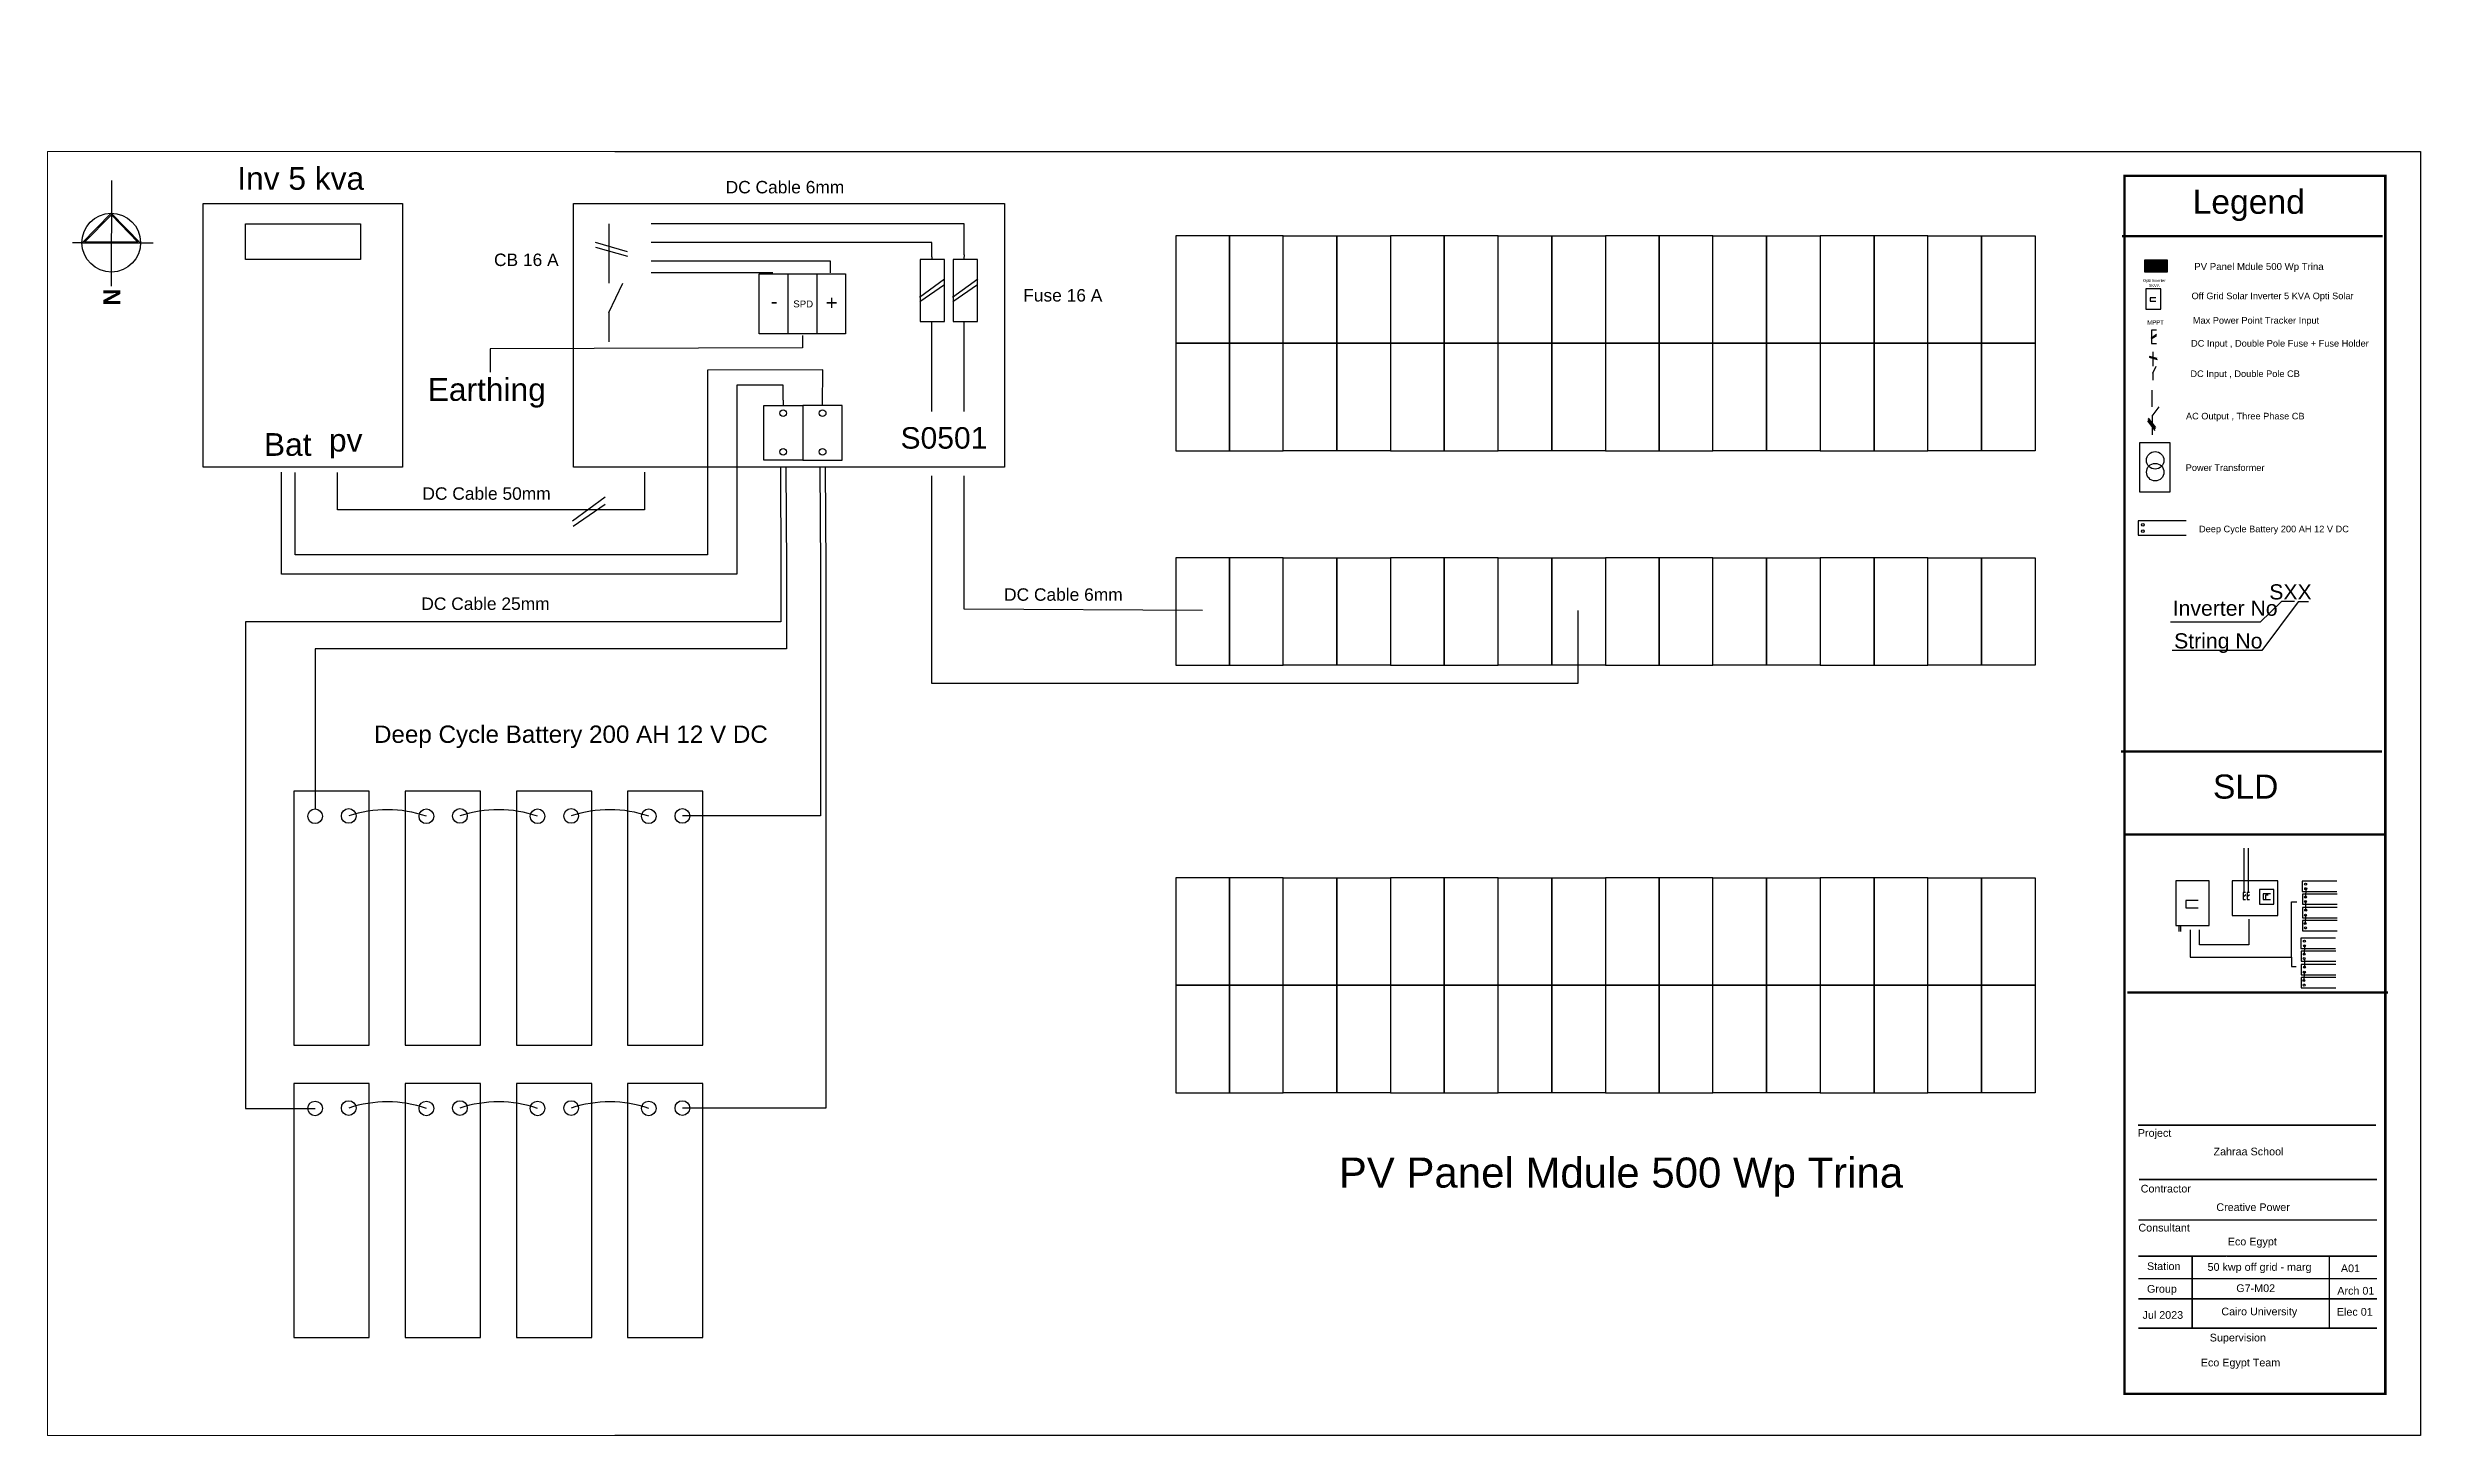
# Model space of a CAD drawing. Header units: millimetres. Extents: x 667177791 to 667177835.2, y 2728110118.8 to 2728110144.6.
import ezdxf

# ---------------------------------------------------------------- set-up
doc = ezdxf.new("R2010")
doc.units = ezdxf.units.MM
for name, color, linetype in [('A-Walls', 7, 'Continuous'), ('AREA', 4, 'Continuous'), ('G-BORDR', 12, 'Continuous'), ('Low Voltage SChematic Schematic$0$e-risr-lin3', 3, 'Continuous'), ('TEXT', 2, 'Continuous')]:
    doc.layers.add(name, color=color, linetype=linetype)
for name, color, linetype, lineweight in [('Lights', 50, 'Continuous', 0), ('NOTES', 7, 'Continuous', 0), ('TEXTS', 84, 'Continuous', 0)]:
    doc.layers.add(name, color=color, linetype=linetype, lineweight=lineweight)
doc.styles.add('Arial', font='arial.ttf', dxfattribs={"height": 349.9999999999996})
doc.styles.add('ARIAL-B', font='arialbd.ttf')
doc.styles.add('DMA-TXT-DIM', font='sanss___.ttf', dxfattribs={"height": 0.0018})
doc.styles.add('SDC-TEXT-ARB', font='sdc-arb.shx')
doc.styles.add('XA2', font='xarab.shx', dxfattribs={"height": 0.15})
pattern_1 = [(0, (0, -2.420000076293945), (0, 6.985), [5.08, -1.905]), (90, (0, -2.420000076293945), (-6.985, 4.277078946022131e-16), [5.08, -1.905])]
pattern_2 = [(0, (1.021999955177307, 0), (0, 6.985), [5.08, -1.905]), (90, (1.021999955177307, 0), (-6.985, 4.277078946022131e-16), [5.08, -1.905])]

msp = doc.modelspace()

# ---------------------------------------------------------------- texts
at = {"color": 152, "true_color": 0x2776bb, "attachment_point": 1, "style": 'DMA-TXT-DIM'}
for s, insert, char_height, width in [('\\pxqc;Opti Inverter\\P5KVA', (667177829.9924319, 2728110140.338188), 0.05514134508503257, 0.5178535137636429), ('S{\\C242;\\c2564301;X}X', (667177832.3921599, 2728110134.658396), 0.2824619673040869, 1.373638590361735), ('String No', (667177830.6208591, 2728110133.747113), 0.2824619673040869, 2.305698199778989)]:
    msp.add_mtext(s, dxfattribs=dict(at, insert=insert, char_height=char_height, width=width))
at = {"color": 242, "true_color": 0xcd2027, "insert": (667177830.5951667, 2728110134.354999), "char_height": 0.2824619673040869, "width": 2.305698199778989, "attachment_point": 1, "style": 'DMA-TXT-DIM'}
msp.add_mtext('Inverter No', dxfattribs=at)
at = {"layer": 'AREA', "color": 240, "true_color": 0xed1f24, "insert": (667177830.1223791, 2728110139.571288), "char_height": 0.08011732635457852, "width": 0.3204693054183141, "attachment_point": 1, "style": 'SDC-TEXT-ARB'}
msp.add_mtext('MPPT ', dxfattribs=at)
at = {"layer": 'Lights', "color": 18, "true_color": 0x000000, "attachment_point": 1, "style": 'Arial'}
for s, width, gutter_width, heights, insert, char_height in [('Inv 5 kva', 35.02564056497508, 5.874041617748393, [0], (667177794.5629818, 2728110142.42368), 0.4226239162777516), ('DC Cable 6mm', 8.9584729882761, 1.502397738222381, [0], (667177803.6551548, 2728110142.165847), 0.231341667041077), ('\\pxqc;Legend', 17.35478311283198, 2.910516884984902, [0], (667177823.3324032, 2728110142.002146), 0.4481661619913501), ('CB 16 A', 8.9584729882761, 1.502397738222381, [0], (667177799.3429939, 2728110140.813296), 0.231341667041077), ('PV Panel Mdule 500 Wp Trina', 4.964298314222729, 0.8325470835163653, [0], (667177830.9958217, 2728110140.637549), 0.1281969649520027), ('-', 10.62478233597825, 1.781849314226771, [0], (667177804.4962385, 2728110140.063262), 0.2743720788989939), ('SPD', 10.62478233597825, 1.781849314226771, [0], (667177804.9150867, 2728110139.940137), 0.1282), ('+', 10.62478233597825, 1.781849314226771, [0], (667177805.5186963, 2728110140.038642), 0.2743720788989939), ('Fuse 16 A', 8.9584729882761, 1.502397738222381, [0], (667177809.1950827, 2728110140.152753), 0.231341667041077), ('\\pxt4;Off Grid Solar Inverter 5 KVA Opti Solar', 4.74825983962362, 0.7963159405490889, [0], (667177830.9448686, 2728110140.087281), 0.1226180341538437), ('Max Power Point Tracker Input', 4.74825983962362, 0.7963159405490889, [0], (667177830.9692616, 2728110139.631767), 0.1226180341538437), ('DC Input , Double Pole Fuse + Fuse Holder', 4.74825983962362, 0.7963159405490889, [0], (667177830.9362485, 2728110139.204332), 0.1226180341538437), ('DC Input , Double Pole CB', 4.74825983962362, 0.7963159405490889, [0], (667177830.9243894, 2728110138.638676), 0.1226180341538437), ('Earthing', 35.02564056497508, 5.874041617748393, [0], (667177798.1090553, 2728110138.495293), 0.4226239162777516), ('AC Output , Three Phase CB', 4.74825983962362, 0.7963159405490889, [0], (667177830.8409184, 2728110137.84967), 0.1226180341538437), ('Bat', 35.02564056497508, 5.874041617748393, [0], (667177795.0595983, 2728110137.471714), 0.4226239162777516), ('pv', 35.02564056497508, 5.874041617748393, [0], (667177796.2701741, 2728110137.551862), 0.4226239162777516), ('\\pxqc;S0501', 17.35478311283198, 2.910516884984902, [0.3286889011180092], (667177799.042002, 2728110137.582983), 0.4), ('Power Transformer', 4.74825983962362, 0.7963159405490889, [0], (667177830.8372397, 2728110136.890568), 0.1226180341538437), ('DC Cable 50mm', 8.9584729882761, 1.502397738222381, [0], (667177798.009745, 2728110136.463064), 0.231341667041077), ('Deep Cycle Battery 200 AH 12 V DC', 4.74825983962362, 0.7963159405490889, [0], (667177831.0845675, 2728110135.74901), 0.1226180341538437), ('DC Cable 6mm', 8.9584729882761, 1.502397738222381, [0], (667177808.8384373, 2728110134.583147), 0.231341667041077), ('DC Cable 25mm', 8.9584729882761, 1.502397738222381, [0], (667177797.9900372, 2728110134.413016), 0.231341667041077), ('Deep Cycle Battery 200 AH 12 V DC', 12.48087339971418, 2.093128593601843, [0], (667177797.1087728, 2728110132.029324), 0.3223033727061703), ('\\pxqc;SLD', 17.35478311283198, 2.910516884984902, [0], (667177823.2756412, 2728110131.117837), 0.4481661619913501), ('PV Panel Mdule 500 Wp Trina', 21.65284183993482, 3.631330992344159, [0], (667177815.0706937, 2728110123.989031), 0.5591583000789103)]:
    msp.add_mtext_dynamic_manual_height_columns(s, width=width, gutter_width=gutter_width, heights=heights, dxfattribs=dict(at, insert=insert, char_height=char_height))
at = {"layer": 'TEXT', "color": 159, "true_color": 0x22346e, "char_height": 0.1432859511370737, "attachment_point": 1, "rotation": 359.99940653093756, "style": 'XA2'}
for s, insert in [('{\\fArial|b0|i0|c0|p34;Project}', (667177829.9459918, 2728110124.518671)), ('{\\fArial|b0|i0|c0|p34;Zahraa School}', (667177831.3542585, 2728110124.1731)), ('{\\fArial|b0|i0|c0|p34;Contractor}', (667177829.9988964, 2728110123.482128)), ('{\\fArial|b0|i0|c0|p34;Creative Power}', (667177831.4071634, 2728110123.136558)), ('{\\fArial|b0|i0|c0|p34;Consultant}', (667177829.9560645, 2728110122.755648)), ('{\\fArial|b0|i0|c0|p34;Eco Egypt}', (667177831.6199739, 2728110122.497417)), ('{\\fArial|b0|i0|c0|p34;Station}', (667177830.1158814, 2728110122.038149)), ('{\\fArial|b0|i0|c0|p34;50 kwp off grid - marg}', (667177831.2439508, 2728110122.023891)), ('{\\fArial|b0|i0|c0|p34;A01}', (667177833.7257032, 2728110121.999052)), ('{\\fArial|b0|i0|c0|p34;Group}', (667177830.1158812, 2728110121.616794)), ('{\\fArial|b0|i0|c0|p34;G7-M02}', (667177831.7779392, 2728110121.62856)), ('{\\fArial|b0|i0|c0|p34;Arch 01}', (667177833.658855, 2728110121.581323)), ('{\\fArial|b0|i0|c0|p34;Jul 2023}', (667177830.0323203, 2728110121.130714)), ('{\\fArial|b0|i0|c0|p34;Cairo University}', (667177831.4997895, 2728110121.196203)), ('{\\fArial|b0|i0|c0|p34;Elec 01}', (667177833.6504986, 2728110121.189069)), ('{\\fArial|b0|i0|c0|p34;Supervision }', (667177831.2846332, 2728110120.709306)), ('{\\fArial|b0|i0|c0|p34;Eco Egypt Team}', (667177831.1173062, 2728110120.244907))]:
    msp.add_mtext_dynamic_manual_height_columns(s, width=13.32755783946343, gutter_width=1.855377846639682, heights=[0], dxfattribs=dict(at, insert=insert))

# ---------------------------------------------------------------- blocks, each defined once
blk = doc.blocks.new('A$Cff78172f')
at = {"layer": 'G-BORDR', "color": 3, "extrusion": (0.006480847942019544, 0.0230557384657826, 0.9997131746324792)}
for p, q in [((667317.26983487, 2728227.580408127, -0.8503099913911453), (667317.2550779996, 2728207.766666499, -0.3932628166573739)), ((667311.760134455, 2728215.828362547, -0.5435623884978151), (667317.265250584, 2728221.425183074, -0.7083262977987411)), ((667312.2505746227, 2728216.03416154, -0.5514879776617023), (667317.2675889606, 2728221.132828721, -0.701599077431631)), ((667317.265250584, 2728221.425183074, -0.7083262977987411), (667322.7620225933, 2728215.818528599, -0.6146576155705943)), ((667317.2675889606, 2728221.132828721, -0.701599077431631), (667322.2596463027, 2728216.025215013, -0.6161675322015117)), ((667309.9778798593, 2728215.932033666, -0.5343994535061197), (667311.7601476067, 2728215.9304406, -0.5459166338860426)), ((667322.7620225933, 2728215.818528599, -0.6146576155705943), (667311.760134455, 2728215.828362547, -0.5435623884978151)), ((667322.2596463027, 2728216.025215013, -0.6161675322015117), (667312.2505746227, 2728216.03416154, -0.5514879776617023)), ((667322.7621614928, 2728215.92060654, -0.6170126735540189), (667325.1037596936, 2728215.918513522, -0.6321442994806867))]:
    blk.add_line(p, q, dxfattribs=at)
at = {"layer": 'G-BORDR', "color": 3, "extrusion": (0.006480847942002785, 0.02305573846577425, 0.9997131746324797)}
blk.add_ellipse((667317.2611545498, 2728215.92552357), major_axis=(0.06199825602934037, -5.499321608084486, 0.126425381471686), ratio=0.9999999986301655, start_param=4.700551324638314, end_param=10.9837366318179, dxfattribs=at)
at = {"layer": 'G-BORDR', "color": 3, "extrusion": (0.006480847942019544, 0.0230557384657826, 0.9997131746324792), "style": 'ARIAL-B', "oblique": 5.891430492005953e-09}
blk.add_text('N', height=3.150000003039368, rotation=105.6534522526453, dxfattribs=at).set_placement((95854.1327192221, -2806192.848056549, 67225.23325780712))

# ---------------------------------------------------------------- hatches: boundary and pattern name
at = {"layer": 'AREA', "lineweight": 30, "true_color": 0xadddf7}
h = msp.add_hatch(dxfattribs=at)
h.set_pattern_fill('ANGLE', color=141)
h.set_pattern_definition([(0, (1.797947645187378, 3.002924919128418), (0, 6.985), [5.08, -1.905]), (90, (1.797947645187378, 3.002924919128418), (-6.985, 4.277078946022131e-16), [5.08, -1.905])])
h.paths.add_polyline_path([(667177826.8468572, 2728110144.649703), (667177825.8248572, 2728110144.649703), (667177825.8248572, 2728110142.229702), (667177826.8468572, 2728110142.229702)])
h = msp.add_hatch(dxfattribs=at)
h.set_pattern_fill('ANGLE', color=141)
h.set_pattern_definition(pattern_2)
h.paths.add_polyline_path([(667177826.0709095, 2728110141.646778), (667177825.0489095, 2728110141.646778), (667177825.0489095, 2728110139.226778), (667177826.0709095, 2728110139.226778)])
h = msp.add_hatch(dxfattribs=at)
h.set_pattern_fill('ANGLE', color=141)
h.set_pattern_definition(pattern_2)
h.paths.add_polyline_path([(667177826.0709095, 2728110141.646778), (667177825.0489095, 2728110141.646778), (667177825.0489095, 2728110139.226778), (667177826.0709095, 2728110139.226778)])
h = msp.add_hatch(dxfattribs=at)
h.set_pattern_fill('ANGLE', color=141)
h.set_pattern_definition([(0, (-28.52331352233887, -0.3133645057678223), (0, 6.985), [5.08, -1.905]), (90, (-28.52331352233887, -0.3133645057678223), (-6.985, 4.277078946022131e-16), [5.08, -1.905])])
h.paths.add_polyline_path([(667177795.5035961, 2728110138.913413), (667177795.5035961, 2728110141.333413), (667177794.4815961, 2728110141.333413), (667177794.4815961, 2728110138.913413)])
h = msp.add_hatch(dxfattribs=at)
h.set_pattern_fill('ANGLE', color=141)
h.set_pattern_definition([(0, (-26.47931361198425, -0.3133645057678223), (0, 6.985), [5.08, -1.905]), (90, (-26.47931361198425, -0.3133645057678223), (-6.985, 4.277078946022131e-16), [5.08, -1.905])])
h.paths.add_polyline_path([(667177797.547596, 2728110138.913413), (667177797.547596, 2728110141.333413), (667177796.525596, 2728110141.333413), (667177796.525596, 2728110138.913413)])
h = msp.add_hatch(dxfattribs=at)
h.set_pattern_fill('ANGLE', color=141)
h.set_pattern_definition([(0, (-24.43531370162964, -0.3133645057678223), (0, 6.985), [5.08, -1.905]), (90, (-24.43531370162964, -0.3133645057678223), (-6.985, 4.277078946022131e-16), [5.08, -1.905])])
h.paths.add_polyline_path([(667177799.5915959, 2728110138.913413), (667177799.5915959, 2728110141.333413), (667177798.5695959, 2728110141.333413), (667177798.5695959, 2728110138.913413)])
h = msp.add_hatch(dxfattribs=at)
h.set_pattern_fill('ANGLE', color=141)
h.set_pattern_definition([(0, (-22.39131379127502, -0.3133645057678223), (0, 6.985), [5.08, -1.905]), (90, (-22.39131379127502, -0.3133645057678223), (-6.985, 4.277078946022131e-16), [5.08, -1.905])])
h.paths.add_polyline_path([(667177801.6355958, 2728110138.913413), (667177801.6355958, 2728110141.333413), (667177800.6135958, 2728110141.333413), (667177800.6135958, 2728110138.913413)])
h = msp.add_hatch(dxfattribs=at)
h.set_pattern_fill('ANGLE', color=141)
h.set_pattern_definition([(0, (-20.34731388092041, -0.3133645057678223), (0, 6.985), [5.08, -1.905]), (90, (-20.34731388092041, -0.3133645057678223), (-6.985, 4.277078946022131e-16), [5.08, -1.905])])
h.paths.add_polyline_path([(667177803.6795957, 2728110138.913413), (667177803.6795957, 2728110141.333413), (667177802.6575958, 2728110141.333413), (667177802.6575958, 2728110138.913413)])
h = msp.add_hatch(dxfattribs=at)
h.set_pattern_fill('ANGLE', color=141)
h.set_pattern_definition([(0, (-18.3033139705658, -0.3133645057678223), (0, 6.985), [5.08, -1.905]), (90, (-18.3033139705658, -0.3133645057678223), (-6.985, 4.277078946022131e-16), [5.08, -1.905])])
h.paths.add_polyline_path([(667177805.7235956, 2728110138.913413), (667177805.7235956, 2728110141.333413), (667177804.7015957, 2728110141.333413), (667177804.7015957, 2728110138.913413)])
h = msp.add_hatch(dxfattribs=at)
h.set_pattern_fill('ANGLE', color=141)
h.set_pattern_definition([(0, (-16.25931406021118, -0.3133645057678223), (0, 6.985), [5.08, -1.905]), (90, (-16.25931406021118, -0.3133645057678223), (-6.985, 4.277078946022131e-16), [5.08, -1.905])])
h.paths.add_polyline_path([(667177807.7675955, 2728110138.913413), (667177807.7675955, 2728110141.333413), (667177806.7455956, 2728110141.333413), (667177806.7455956, 2728110138.913413)])
h = msp.add_hatch(dxfattribs=at)
h.set_pattern_fill('ANGLE', color=141)
h.set_pattern_definition([(0, (-14.21531414985657, -0.3133645057678223), (0, 6.985), [5.08, -1.905]), (90, (-14.21531414985657, -0.3133645057678223), (-6.985, 4.277078946022131e-16), [5.08, -1.905])])
h.paths.add_polyline_path([(667177809.8115954, 2728110138.913413), (667177809.8115954, 2728110141.333413), (667177808.7895955, 2728110141.333413), (667177808.7895955, 2728110138.913413)])
at = {"layer": 'AREA', "true_color": 0xadddf7}
h = msp.add_hatch(dxfattribs=at)
h.set_pattern_fill('ANGLE', color=141, scale=0.0001895248519407799)
h.set_pattern_definition([(0, (667051369.2427106, 2727593076.773592), (0, 0.001323831090806347), [0.0009627862478591619, -0.0003610448429471856]), (90, (667051369.2427106, 2727593076.773592), (-0.001323831090806347, 8.10612753983871e-20), [0.0009627862478591616, -0.0003610448429471856])])
h.paths.add_polyline_path([(667177830.4927125, 2728110140.46864), (667177830.4927125, 2728110140.69607), (667177830.0757577, 2728110140.69607), (667177830.0757577, 2728110140.46864)])
at = {"layer": 'AREA', "lineweight": 30, "true_color": 0xadddf7}
h = msp.add_hatch(dxfattribs=at)
h.set_pattern_fill('ANGLE', color=141)
h.set_pattern_definition(pattern_1)
h.paths.add_polyline_path([(667177825.0489095, 2728110139.226778), (667177824.0269096, 2728110139.226778), (667177824.0269096, 2728110136.806777), (667177825.0489095, 2728110136.806777)])
h = msp.add_hatch(dxfattribs=at)
h.set_pattern_fill('ANGLE', color=141)
h.set_pattern_definition(pattern_1)
h.paths.add_polyline_path([(667177825.0489095, 2728110139.226778), (667177824.0269096, 2728110139.226778), (667177824.0269096, 2728110136.806777), (667177825.0489095, 2728110136.806777)])
h = msp.add_hatch(dxfattribs=at)
h.set_pattern_fill('ANGLE', color=141)
h.set_pattern_definition(pattern_1)
h.paths.add_polyline_path([(667177825.0489095, 2728110139.226778), (667177824.0269096, 2728110139.226778), (667177824.0269096, 2728110136.806777), (667177825.0489095, 2728110136.806777)])
h = msp.add_hatch(dxfattribs=at)
h.set_pattern_fill('ANGLE', color=141)
h.set_pattern_definition([(0, (1.021999955177307, -2.420000076293945), (0, 6.985), [5.08, -1.905]), (90, (1.021999955177307, -2.420000076293945), (-6.985, 4.277078946022131e-16), [5.08, -1.905])])
h.paths.add_polyline_path([(667177826.0709095, 2728110139.226778), (667177825.0489095, 2728110139.226778), (667177825.0489095, 2728110136.806777), (667177826.0709095, 2728110136.806777)])
h = msp.add_hatch(dxfattribs=at)
h.set_pattern_fill('ANGLE', color=141)
h.set_pattern_definition([(0, (-29.54531347751617, -2.733364582061768), (0, 6.985), [5.08, -1.905]), (90, (-29.54531347751617, -2.733364582061768), (-6.985, 4.277078946022131e-16), [5.08, -1.905])])
h.paths.add_polyline_path([(667177794.4815961, 2728110136.493413), (667177795.5035961, 2728110136.493413), (667177795.5035961, 2728110138.913413), (667177794.4815961, 2728110138.913413)])
h = msp.add_hatch(dxfattribs=at)
h.set_pattern_fill('ANGLE', color=141)
h.set_pattern_definition([(0, (-27.50131356716156, -2.733364582061768), (0, 6.985), [5.08, -1.905]), (90, (-27.50131356716156, -2.733364582061768), (-6.985, 4.277078946022131e-16), [5.08, -1.905])])
h.paths.add_polyline_path([(667177796.525596, 2728110136.493413), (667177797.547596, 2728110136.493413), (667177797.547596, 2728110138.913413), (667177796.525596, 2728110138.913413)])
h = msp.add_hatch(dxfattribs=at)
h.set_pattern_fill('ANGLE', color=141)
h.set_pattern_definition([(0, (-25.45731365680695, -2.733364582061768), (0, 6.985), [5.08, -1.905]), (90, (-25.45731365680695, -2.733364582061768), (-6.985, 4.277078946022131e-16), [5.08, -1.905])])
h.paths.add_polyline_path([(667177798.5695959, 2728110136.493413), (667177799.5915959, 2728110136.493413), (667177799.5915959, 2728110138.913413), (667177798.5695959, 2728110138.913413)])
h = msp.add_hatch(dxfattribs=at)
h.set_pattern_fill('ANGLE', color=141)
h.set_pattern_definition([(0, (-23.41331374645233, -2.733364582061768), (0, 6.985), [5.08, -1.905]), (90, (-23.41331374645233, -2.733364582061768), (-6.985, 4.277078946022131e-16), [5.08, -1.905])])
h.paths.add_polyline_path([(667177800.6135958, 2728110136.493413), (667177801.6355958, 2728110136.493413), (667177801.6355958, 2728110138.913413), (667177800.6135958, 2728110138.913413)])
h = msp.add_hatch(dxfattribs=at)
h.set_pattern_fill('ANGLE', color=141)
h.set_pattern_definition([(0, (-21.36931383609772, -2.733364582061768), (0, 6.985), [5.08, -1.905]), (90, (-21.36931383609772, -2.733364582061768), (-6.985, 4.277078946022131e-16), [5.08, -1.905])])
h.paths.add_polyline_path([(667177802.6575958, 2728110136.493413), (667177803.6795957, 2728110136.493413), (667177803.6795957, 2728110138.913413), (667177802.6575958, 2728110138.913413)])
h = msp.add_hatch(dxfattribs=at)
h.set_pattern_fill('ANGLE', color=141)
h.set_pattern_definition([(0, (-19.3253139257431, -2.733364582061768), (0, 6.985), [5.08, -1.905]), (90, (-19.3253139257431, -2.733364582061768), (-6.985, 4.277078946022131e-16), [5.08, -1.905])])
h.paths.add_polyline_path([(667177804.7015957, 2728110136.493413), (667177805.7235956, 2728110136.493413), (667177805.7235956, 2728110138.913413), (667177804.7015957, 2728110138.913413)])
h = msp.add_hatch(dxfattribs=at)
h.set_pattern_fill('ANGLE', color=141)
h.set_pattern_definition([(0, (-17.28131401538849, -2.733364582061768), (0, 6.985), [5.08, -1.905]), (90, (-17.28131401538849, -2.733364582061768), (-6.985, 4.277078946022131e-16), [5.08, -1.905])])
h.paths.add_polyline_path([(667177806.7455956, 2728110136.493413), (667177807.7675955, 2728110136.493413), (667177807.7675955, 2728110138.913413), (667177806.7455956, 2728110138.913413)])
h = msp.add_hatch(dxfattribs=at)
h.set_pattern_fill('ANGLE', color=141)
h.set_pattern_definition([(0, (-15.23731410503387, -2.733364582061768), (0, 6.985), [5.08, -1.905]), (90, (-15.23731410503387, -2.733364582061768), (-6.985, 4.277078946022131e-16), [5.08, -1.905])])
h.paths.add_polyline_path([(667177808.7895955, 2728110136.493413), (667177809.8115954, 2728110136.493413), (667177809.8115954, 2728110138.913413), (667177808.7895955, 2728110138.913413)])

# ---------------------------------------------------------------- linework, layer by layer
at = {"color": 0}
for p, q in [((667177801.4826679, 2728110141.365705), (667177801.4826679, 2728110140.264572)), ((667177801.8310986, 2728110140.847216), (667177801.2326374, 2728110141.016897)), ((667177801.8341022, 2728110140.757471), (667177801.235642, 2728110140.927155)), ((667177801.4787283, 2728110139.718897), (667177801.7435389, 2728110140.264572)), ((667177801.4787283, 2728110139.718897), (667177801.4787283, 2728110139.168327)), ((667177830.3078512, 2728110138.860115), (667177830.1642507, 2728110138.90083)), ((667177830.3085719, 2728110138.838581), (667177830.1649717, 2728110138.879296)), ((667177830.2233001, 2728110138.589375), (667177830.2868413, 2728110138.72031)), ((667177830.2233001, 2728110138.589375), (667177830.2233001, 2728110138.457267)), ((667177830.2242454, 2728110138.984527), (667177830.2242454, 2728110138.72031))]:
    msp.add_line(p, q, dxfattribs=at)
at = {"color": 240, "lineweight": 30, "true_color": 0xed1f24}
msp.add_line((667177831.953598, 2728110128.880328), (667177831.9032762, 2728110128.835794), dxfattribs=at)
at = {"lineweight": 30}
msp.add_line((667177832.0264044, 2728110128.880786), (667177831.9760826, 2728110128.836251), dxfattribs=at)
at = {"color": 18, "true_color": 0x000000}
msp.add_line((667177829.9560628, 2728110122.830596), (667177834.3921664, 2728110122.830596), dxfattribs=at)
at = {"lineweight": 0}
msp.add_lwpolyline([(667177835.2083838, 2728110142.716132), (667177791.0298784, 2728110142.716132), (667177791.0298784, 2728110118.815216), (667177835.2083838, 2728110118.815216), (667177835.2083838, 2728110142.716132)], dxfattribs=at)
at = {"lineweight": 30}
for points in [[(667177830.3741109, 2728110140.158644), (667177830.0922825, 2728110140.158644), (667177830.0922825, 2728110139.780001), (667177830.3741109, 2728110139.780001)], [(667177830.2806377, 2728110139.990195), (667177830.176687, 2728110139.990195), (667177830.176687, 2728110139.928645), (667177830.2806377, 2728110139.928645)], [(667177831.2722471, 2728110129.141697), (667177830.6510162, 2728110129.141697), (667177830.6510162, 2728110128.307058), (667177831.2722471, 2728110128.307058)], [(667177832.5538011, 2728110129.139066), (667177831.7021215, 2728110129.139066), (667177831.7021215, 2728110128.492281), (667177832.5538011, 2728110128.492281)], [(667177832.0249667, 2728110128.923882), (667177831.9789579, 2728110128.923882), (667177831.9789579, 2728110128.791718), (667177832.0249667, 2728110128.791718)], [(667177832.4136345, 2728110128.894348), (667177832.2809119, 2728110128.894348), (667177832.2809119, 2728110128.79015), (667177832.4136345, 2728110128.79015)], [(667177832.3725536, 2728110128.872246), (667177832.3219926, 2728110128.872246), (667177832.3219926, 2728110128.79015), (667177832.3725536, 2728110128.79015)], [(667177831.0662053, 2728110128.77039), (667177830.8370683, 2728110128.77039), (667177830.8370683, 2728110128.634714), (667177831.0662053, 2728110128.634714)]]:
    msp.add_lwpolyline(points, close=True, dxfattribs=at)
at = {"color": 0}
msp.add_lwpolyline([(667177830.5489435, 2728110137.292671), (667177829.9748616, 2728110137.292671), (667177829.9748616, 2728110136.379948), (667177830.5489435, 2728110136.379948)], close=True, dxfattribs=at)
at = {"color": 240, "lineweight": 30, "true_color": 0xed1f24}
msp.add_lwpolyline([(667177831.9521604, 2728110128.923425), (667177831.9061515, 2728110128.923425), (667177831.9061515, 2728110128.791261), (667177831.9521604, 2728110128.791261)], close=True, dxfattribs=at)
at = {"color": 18, "lineweight": 30, "true_color": 0x000000, "const_width": 0.01223335125470543}
msp.add_lwpolyline([(667177832.0736492, 2728110128.673622), (667177832.0736492, 2728110129.045527), (667177832.4098415, 2728110129.045527), (667177832.4098415, 2728110128.977412)], dxfattribs=at)
at = {"color": 240, "lineweight": 30, "true_color": 0xed1f24, "const_width": 0.01223335125470543}
for points in [[(667177832.1178737, 2728110128.564321), (667177832.1178737, 2728110129.00876), (667177832.2877419, 2728110129.00876), (667177832.2877419, 2728110128.977412)], [(667177831.9291561, 2728110128.791261), (667177831.9291561, 2728110128.564321)]]:
    msp.add_lwpolyline(points, dxfattribs=at)
at = {"color": 55, "lineweight": 30, "true_color": 0x999b37}
msp.add_lwpolyline([(667177832.4768357, 2728110128.977412), (667177832.2117062, 2728110128.977412), (667177832.2117062, 2728110128.703906), (667177832.4768357, 2728110128.703906)], close=True, dxfattribs=at)
at = {"color": 52, "lineweight": 30, "true_color": 0xc8c92d, "const_width": 0.01223335125470543}
for points in [[(667177832.1678808, 2728110128.564321), (667177831.8014572, 2728110128.564321)], [(667177832.1653945, 2728110128.673622), (667177831.8140817, 2728110128.673622), (667177832.1653945, 2728110128.673622)]]:
    msp.add_lwpolyline(points, dxfattribs=at)
at = {"lineweight": 30, "const_width": 0.01223335125470543}
msp.add_lwpolyline([(667177832.0019624, 2728110128.791718), (667177832.0019624, 2728110128.673622)], dxfattribs=at)
at = {"color": 0}
for centre in [(667177830.2680175, 2728110136.965787), (667177830.2687194, 2728110136.74588)]:
    msp.add_circle(centre, 0.162163529122147, dxfattribs=at)
at = {"layer": 'A-Walls', "lineweight": 30}
for p, q in [((667177833.0700302, 2728110128.993113), (667177833.0654886, 2728110128.837912)), ((667177833.0689476, 2728110128.501819), (667177833.0616653, 2728110128.347349)), ((667177833.046118, 2728110127.931611), (667177833.0415761, 2728110127.776409)), ((667177833.0450356, 2728110127.440316), (667177833.0377531, 2728110127.285847))]:
    msp.add_line(p, q, dxfattribs=at)
for points in [[(667177830.8421705, 2728110135.836433), (667177829.9528732, 2728110135.836433), (667177829.9528732, 2728110135.572395), (667177830.8421705, 2728110135.572395)], [(667177797.0212214, 2728110126.079058), (667177797.0212214, 2728110130.805357), (667177795.6179521, 2728110130.805357), (667177795.6179521, 2728110126.079058)], [(667177799.0919685, 2728110126.079058), (667177799.0919685, 2728110130.805357), (667177797.6886992, 2728110130.805357), (667177797.6886992, 2728110126.079058)], [(667177801.1626686, 2728110126.079058), (667177801.1626686, 2728110130.805357), (667177799.7593993, 2728110130.805357), (667177799.7593993, 2728110126.079058)], [(667177803.2333686, 2728110126.079058), (667177803.2333686, 2728110130.805357), (667177801.8300993, 2728110130.805357), (667177801.8300993, 2728110126.079058)], [(667177833.6515121, 2728110129.130764), (667177833.0065813, 2728110129.130764), (667177833.0065813, 2728110128.939281), (667177833.6515121, 2728110128.939281)], [(667177833.6552052, 2728110128.893923), (667177833.0102742, 2728110128.893923), (667177833.0102742, 2728110128.702439), (667177833.6552052, 2728110128.702439)], [(667177833.654875, 2728110128.642865), (667177833.0099437, 2728110128.642865), (667177833.0099437, 2728110128.451382), (667177833.654875, 2728110128.451382)], [(667177833.654875, 2728110128.399828), (667177833.0099437, 2728110128.399828), (667177833.0099437, 2728110128.208344), (667177833.654875, 2728110128.208344)], [(667177833.6276002, 2728110128.069262), (667177832.9826691, 2728110128.069262), (667177832.9826691, 2728110127.877778), (667177833.6276002, 2728110127.877778)], [(667177833.6309626, 2728110127.581364), (667177832.9860315, 2728110127.581364), (667177832.9860315, 2728110127.389879), (667177833.6309626, 2728110127.389879)], [(667177833.631293, 2728110127.832421), (667177832.986362, 2728110127.832421), (667177832.986362, 2728110127.640937), (667177833.631293, 2728110127.640937)], [(667177833.6309626, 2728110127.338326), (667177832.9860315, 2728110127.338326), (667177832.9860315, 2728110127.146842), (667177833.6309626, 2728110127.146842)], [(667177797.0212214, 2728110120.641649), (667177797.0212214, 2728110125.367949), (667177795.6179521, 2728110125.367949), (667177795.6179521, 2728110120.641649)], [(667177799.0919685, 2728110120.641649), (667177799.0919685, 2728110125.367949), (667177797.6886992, 2728110125.367949), (667177797.6886992, 2728110120.641649)], [(667177801.1626686, 2728110120.641649), (667177801.1626686, 2728110125.367949), (667177799.7593993, 2728110125.367949), (667177799.7593993, 2728110120.641649)], [(667177803.2333686, 2728110120.641649), (667177803.2333686, 2728110125.367949), (667177801.8300993, 2728110125.367949), (667177801.8300993, 2728110120.641649)]]:
    msp.add_lwpolyline(points, close=True, dxfattribs=at)
for centre, radius in [((667177830.0391107, 2728110135.764266), 0.02568967087268749), ((667177830.0403633, 2728110135.646626), 0.02568967087268749), ((667177796.0124595, 2728110130.340378), 0.1365315423229327), ((667177796.6376774, 2728110130.347036), 0.1365315423229327), ((667177798.0832067, 2728110130.340378), 0.1365315423229327), ((667177798.7084246, 2728110130.347036), 0.1365315423229327), ((667177800.1539067, 2728110130.340378), 0.1365315423229327), ((667177800.7791246, 2728110130.347036), 0.1365315423229327), ((667177802.2246068, 2728110130.340378), 0.1365315423229327), ((667177802.8498247, 2728110130.347036), 0.1365315423229327), ((667177833.0654886, 2728110128.837912), 0.01863051608746556), ((667177833.0691218, 2728110129.078427), 0.01863051608746556), ((667177833.0700302, 2728110128.993113), 0.01863051608746556), ((667177833.0673051, 2728110128.75532), 0.01863051608746556), ((667177833.0689476, 2728110128.501819), 0.01863051608746556), ((667177833.0704043, 2728110128.592056), 0.01863051608746556), ((667177833.0452096, 2728110128.016926), 0.01863051608746556), ((667177833.046118, 2728110127.931611), 0.01863051608746556), ((667177833.0616653, 2728110128.347349), 0.01863051608746556), ((667177833.0660353, 2728110128.261477), 0.01863051608746556), ((667177833.0415761, 2728110127.776409), 0.01863051608746556), ((667177833.0433929, 2728110127.693817), 0.01863051608746556), ((667177833.0464921, 2728110127.530554), 0.01863051608746556), ((667177833.0377531, 2728110127.285847), 0.01863051608746556), ((667177833.0421231, 2728110127.199975), 0.01863051608746556), ((667177833.0450356, 2728110127.440316), 0.01863051608746556), ((667177796.0124595, 2728110124.902969), 0.1365315423229327), ((667177796.6376774, 2728110124.909628), 0.1365315423229327), ((667177798.0832067, 2728110124.902969), 0.1365315423229327), ((667177798.7084246, 2728110124.909628), 0.1365315423229327), ((667177800.1539067, 2728110124.902969), 0.1365315423229327), ((667177800.7791246, 2728110124.909628), 0.1365315423229327), ((667177802.2246068, 2728110124.902969), 0.1365315423229327), ((667177802.8498247, 2728110124.909628), 0.1365315423229327)]:
    msp.add_circle(centre, radius, dxfattribs=at)
at = {"layer": 'AREA', "color": 18, "lineweight": 30, "true_color": 0x000000}
for p, q in [((667177807.7323202, 2728110140.335647), (667177807.2656583, 2728110139.994702)), ((667177808.3473656, 2728110140.335647), (667177807.8807037, 2728110139.994702)), ((667177807.7315329, 2728110140.230767), (667177807.27222, 2728110139.917939)), ((667177808.3465784, 2728110140.230767), (667177807.8872654, 2728110139.917939)), ((667177830.2948141, 2728110139.307389), (667177830.1948823, 2728110139.234378)), ((667177830.2946455, 2728110139.28493), (667177830.1962874, 2728110139.21794)), ((667177801.4133729, 2728110136.279053), (667177800.8051547, 2728110135.834686)), ((667177801.4123467, 2728110136.142359), (667177800.8137063, 2728110135.734638))]:
    msp.add_line(p, q, dxfattribs=at)
at = {"layer": 'AREA', "color": 240, "true_color": 0xed1f24}
for p, q in [((667177831.928011, 2728110128.923425), (667177831.928011, 2728110129.746738)), ((667177830.7079761, 2728110128.307058), (667177830.7079761, 2728110128.193974))]:
    msp.add_line(p, q, dxfattribs=at)
at = {"layer": 'AREA', "color": 18, "true_color": 0x000000}
for p, q in [((667177832.0028293, 2728110128.923709), (667177832.0028293, 2728110129.747022)), ((667177833.0690382, 2728110128.751671), (667177833.0690382, 2728110128.588169)), ((667177830.7419138, 2728110128.307058), (667177830.7419138, 2728110128.193974)), ((667177833.0451257, 2728110127.690168), (667177833.0451257, 2728110127.526668))]:
    msp.add_line(p, q, dxfattribs=at)
at = {"layer": 'AREA', "color": 18, "lineweight": 30, "true_color": 0x000000}
for points in [[(667177797.6425442, 2728110136.836214), (667177793.9283379, 2728110136.836214), (667177793.928338, 2728110141.743165), (667177797.6425442, 2728110141.743165), (667177797.6425442, 2728110136.836214)], [(667177800.8216144, 2728110141.743165), (667177808.8480935, 2728110141.743165), (667177808.8480935, 2728110136.836214), (667177800.8216143, 2728110136.836214), (667177800.8216144, 2728110141.743165)], [(667177807.494633, 2728110141.019713), (667177802.2695272, 2728110141.019713)], [(667177807.494633, 2728110140.755423), (667177807.494633, 2728110141.019713)], [(667177813.0341623, 2728110141.144902), (667177812.0341623, 2728110141.144902), (667177812.0341623, 2728110139.144902), (667177813.0341623, 2728110139.144902), (667177813.0341623, 2728110141.144902)], [(667177814.0341622, 2728110141.144902), (667177813.0341622, 2728110141.144902), (667177813.0341622, 2728110139.144902), (667177814.0341622, 2728110139.144902), (667177814.0341622, 2728110141.144902)], [(667177814.0341622, 2728110141.144902), (667177815.0341622, 2728110141.144902), (667177815.0341622, 2728110139.144902), (667177814.0341622, 2728110139.144902), (667177814.0341622, 2728110141.144902)], [(667177815.034162, 2728110141.144902), (667177816.034162, 2728110141.144902), (667177816.034162, 2728110139.144902), (667177815.034162, 2728110139.144902), (667177815.034162, 2728110141.144902)], [(667177817.034162, 2728110141.144902), (667177816.034162, 2728110141.144902), (667177816.034162, 2728110139.144902), (667177817.034162, 2728110139.144902), (667177817.034162, 2728110141.144902)], [(667177818.0341619, 2728110141.144902), (667177817.0341619, 2728110141.144902), (667177817.0341619, 2728110139.144902), (667177818.0341619, 2728110139.144902), (667177818.0341619, 2728110141.144902)], [(667177818.0341619, 2728110141.144902), (667177819.0341619, 2728110141.144902), (667177819.0341619, 2728110139.144902), (667177818.0341619, 2728110139.144902), (667177818.0341619, 2728110141.144902)], [(667177819.0341618, 2728110141.144902), (667177820.0341618, 2728110141.144902), (667177820.0341618, 2728110139.144902), (667177819.0341618, 2728110139.144902), (667177819.0341618, 2728110141.144902)], [(667177821.034162, 2728110141.144902), (667177820.034162, 2728110141.144902), (667177820.034162, 2728110139.144902), (667177821.034162, 2728110139.144902), (667177821.034162, 2728110141.144902)], [(667177822.0341619, 2728110141.144902), (667177821.0341619, 2728110141.144902), (667177821.0341619, 2728110139.144902), (667177822.0341619, 2728110139.144902), (667177822.0341619, 2728110141.144902)], [(667177822.0341619, 2728110141.144902), (667177823.0341619, 2728110141.144902), (667177823.0341619, 2728110139.144902), (667177822.0341619, 2728110139.144902), (667177822.0341619, 2728110141.144902)], [(667177823.0341618, 2728110141.144902), (667177824.0341618, 2728110141.144902), (667177824.0341618, 2728110139.144902), (667177823.0341618, 2728110139.144902), (667177823.0341618, 2728110141.144902)], [(667177825.0341618, 2728110141.144902), (667177824.0341618, 2728110141.144902), (667177824.0341618, 2728110139.144902), (667177825.0341618, 2728110139.144902), (667177825.0341618, 2728110141.144902)], [(667177826.0341617, 2728110141.144902), (667177825.0341617, 2728110141.144902), (667177825.0341617, 2728110139.144902), (667177826.0341617, 2728110139.144902), (667177826.0341617, 2728110141.144902)], [(667177826.0341617, 2728110141.144902), (667177827.0341617, 2728110141.144902), (667177827.0341617, 2728110139.144902), (667177826.0341617, 2728110139.144902), (667177826.0341617, 2728110141.144902)], [(667177827.0341616, 2728110141.144902), (667177828.0341616, 2728110141.144902), (667177828.0341616, 2728110139.144902), (667177827.0341616, 2728110139.144902), (667177827.0341616, 2728110141.144902)], [(667177804.5358486, 2728110140.453524), (667177802.2695272, 2728110140.453524)], [(667177805.8893371, 2728110140.43779), (667177805.8893371, 2728110139.319377), (667177804.2777308, 2728110139.319377), (667177804.2777308, 2728110140.43779), (667177805.8893371, 2728110140.43779)], [(667177804.8149463, 2728110140.43779), (667177804.8149463, 2728110139.319377)], [(667177805.3521217, 2728110140.43779), (667177805.3521217, 2728110139.319377)], [(667177807.494633, 2728110140.755423), (667177807.4945186, 2728110140.720169)], [(667177807.494633, 2728110139.399909), (667177807.4952636, 2728110139.539618)], [(667177807.494633, 2728110137.87424), (667177807.494633, 2728110139.399909)], [(667177813.0341622, 2728110139.144902), (667177812.0341622, 2728110139.144902), (667177812.0341622, 2728110137.144902), (667177813.0341622, 2728110137.144902), (667177813.0341622, 2728110139.144902)], [(667177814.0341622, 2728110139.144902), (667177813.0341622, 2728110139.144902), (667177813.0341622, 2728110137.144902), (667177814.0341622, 2728110137.144902), (667177814.0341622, 2728110139.144902)], [(667177814.0341622, 2728110139.144902), (667177815.0341622, 2728110139.144902), (667177815.0341622, 2728110137.144902), (667177814.0341622, 2728110137.144902), (667177814.0341622, 2728110139.144902)], [(667177815.0341622, 2728110139.144902), (667177816.0341622, 2728110139.144902), (667177816.0341622, 2728110137.144902), (667177815.0341622, 2728110137.144902), (667177815.0341622, 2728110139.144902)], [(667177817.0341619, 2728110139.144902), (667177816.0341619, 2728110139.144902), (667177816.0341619, 2728110137.144902), (667177817.0341619, 2728110137.144902), (667177817.0341619, 2728110139.144902)], [(667177818.0341619, 2728110139.144902), (667177817.0341619, 2728110139.144902), (667177817.0341619, 2728110137.144902), (667177818.0341619, 2728110137.144902), (667177818.0341619, 2728110139.144902)], [(667177818.0341619, 2728110139.144902), (667177819.0341619, 2728110139.144902), (667177819.0341619, 2728110137.144902), (667177818.0341619, 2728110137.144902), (667177818.0341619, 2728110139.144902)], [(667177819.0341619, 2728110139.144902), (667177820.0341619, 2728110139.144902), (667177820.0341619, 2728110137.144902), (667177819.0341619, 2728110137.144902), (667177819.0341619, 2728110139.144902)], [(667177821.0341619, 2728110139.144902), (667177820.0341619, 2728110139.144902), (667177820.0341619, 2728110137.144902), (667177821.0341619, 2728110137.144902), (667177821.0341619, 2728110139.144902)], [(667177822.0341619, 2728110139.144902), (667177821.0341619, 2728110139.144902), (667177821.0341619, 2728110137.144902), (667177822.0341619, 2728110137.144902), (667177822.0341619, 2728110139.144902)], [(667177822.0341619, 2728110139.144902), (667177823.0341619, 2728110139.144902), (667177823.0341619, 2728110137.144902), (667177822.0341619, 2728110137.144902), (667177822.0341619, 2728110139.144902)], [(667177823.0341619, 2728110139.144902), (667177824.0341619, 2728110139.144902), (667177824.0341619, 2728110137.144902), (667177823.0341619, 2728110137.144902), (667177823.0341619, 2728110139.144902)], [(667177825.0341617, 2728110139.144902), (667177824.0341617, 2728110139.144902), (667177824.0341617, 2728110137.144902), (667177825.0341617, 2728110137.144902), (667177825.0341617, 2728110139.144902)], [(667177826.0341617, 2728110139.144902), (667177825.0341617, 2728110139.144902), (667177825.0341617, 2728110137.144902), (667177826.0341617, 2728110137.144902), (667177826.0341617, 2728110139.144902)], [(667177826.0341617, 2728110139.144902), (667177827.0341617, 2728110139.144902), (667177827.0341617, 2728110137.144902), (667177826.0341617, 2728110137.144902), (667177826.0341617, 2728110139.144902)], [(667177827.0341617, 2728110139.144902), (667177828.0341617, 2728110139.144902), (667177828.0341617, 2728110137.144902), (667177827.0341617, 2728110137.144902), (667177827.0341617, 2728110139.144902)], [(667177804.7239442, 2728110138.087274), (667177804.7239442, 2728110138.365501), (667177803.8655149, 2728110138.365501), (667177803.8618187, 2728110134.847084), (667177795.3894676, 2728110134.847084), (667177795.3894676, 2728110136.747084)], [(667177804.3650134, 2728110137.986997), (667177805.0935588, 2728110137.986997), (667177805.0935588, 2728110136.967753), (667177804.3650134, 2728110136.967753), (667177804.3650134, 2728110137.986997)], [(667177804.7239442, 2728110138.087274), (667177804.7238002, 2728110137.994524)], [(667177805.8221043, 2728110137.986997), (667177805.0935588, 2728110137.986997), (667177805.0935588, 2728110136.967753), (667177805.8221043, 2728110136.967753), (667177805.8221043, 2728110137.986997)], [(667177804.6756793, 2728110136.835018), (667177804.6851391, 2728110134.961851)], [(667177804.7756793, 2728110136.835018), (667177804.7851391, 2728110134.961851)], [(667177802.143328, 2728110136.745867), (667177802.1457281, 2728110136.047205), (667177796.4320827, 2728110136.047205), (667177796.4320827, 2728110136.737369)], [(667177819.518619, 2728110134.169459), (667177819.518619, 2728110132.810001), (667177807.494633, 2728110132.810001), (667177807.494633, 2728110136.678951)], [(667177813.0341622, 2728110135.150285), (667177812.0341622, 2728110135.150285), (667177812.0341622, 2728110133.150285), (667177813.0341622, 2728110133.150285), (667177813.0341622, 2728110135.150285)], [(667177814.034162, 2728110135.150285), (667177813.034162, 2728110135.150285), (667177813.034162, 2728110133.150285), (667177814.034162, 2728110133.150285), (667177814.034162, 2728110135.150285)], [(667177814.034162, 2728110135.150285), (667177815.034162, 2728110135.150285), (667177815.034162, 2728110133.150285), (667177814.034162, 2728110133.150285), (667177814.034162, 2728110135.150285)], [(667177815.0341619, 2728110135.150285), (667177816.0341619, 2728110135.150285), (667177816.0341619, 2728110133.150285), (667177815.0341619, 2728110133.150285), (667177815.0341619, 2728110135.150285)], [(667177817.0341619, 2728110135.150285), (667177816.0341619, 2728110135.150285), (667177816.0341619, 2728110133.150285), (667177817.0341619, 2728110133.150285), (667177817.0341619, 2728110135.150285)], [(667177818.0341618, 2728110135.150285), (667177817.0341618, 2728110135.150285), (667177817.0341618, 2728110133.150285), (667177818.0341618, 2728110133.150285), (667177818.0341618, 2728110135.150285)], [(667177818.0341618, 2728110135.150285), (667177819.0341618, 2728110135.150285), (667177819.0341618, 2728110133.150285), (667177818.0341618, 2728110133.150285), (667177818.0341618, 2728110135.150285)], [(667177819.0341617, 2728110135.150285), (667177820.0341617, 2728110135.150285), (667177820.0341617, 2728110133.150285), (667177819.0341617, 2728110133.150285), (667177819.0341617, 2728110135.150285)], [(667177821.0341619, 2728110135.150285), (667177820.0341619, 2728110135.150285), (667177820.0341619, 2728110133.150285), (667177821.0341619, 2728110133.150285), (667177821.0341619, 2728110135.150285)], [(667177822.0341618, 2728110135.150285), (667177821.0341618, 2728110135.150285), (667177821.0341618, 2728110133.150285), (667177822.0341618, 2728110133.150285), (667177822.0341618, 2728110135.150285)], [(667177822.0341618, 2728110135.150285), (667177823.0341618, 2728110135.150285), (667177823.0341618, 2728110133.150285), (667177822.0341618, 2728110133.150285), (667177822.0341618, 2728110135.150285)], [(667177823.0341617, 2728110135.150285), (667177824.0341617, 2728110135.150285), (667177824.0341617, 2728110133.150285), (667177823.0341617, 2728110133.150285), (667177823.0341617, 2728110135.150285)], [(667177825.0341617, 2728110135.150285), (667177824.0341617, 2728110135.150285), (667177824.0341617, 2728110133.150285), (667177825.0341617, 2728110133.150285), (667177825.0341617, 2728110135.150285)], [(667177826.0341616, 2728110135.150285), (667177825.0341616, 2728110135.150285), (667177825.0341616, 2728110133.150285), (667177826.0341616, 2728110133.150285), (667177826.0341616, 2728110135.150285)], [(667177826.0341616, 2728110135.150285), (667177827.0341616, 2728110135.150285), (667177827.0341616, 2728110133.150285), (667177826.0341616, 2728110133.150285), (667177826.0341616, 2728110135.150285)], [(667177827.0341614, 2728110135.150285), (667177828.0341614, 2728110135.150285), (667177828.0341614, 2728110133.150285), (667177827.0341614, 2728110133.150285), (667177827.0341614, 2728110135.150285)], [(667177804.6851391, 2728110134.961851), (667177804.6851391, 2728110133.958867), (667177794.7137414, 2728110133.958867), (667177794.7137414, 2728110124.902969), (667177796.0124595, 2728110124.902969)], [(667177804.7851391, 2728110134.961851), (667177804.7851391, 2728110133.456461), (667177796.0124594, 2728110133.456461), (667177796.0124594, 2728110130.476909)], [(667177813.0341622, 2728110129.19426), (667177812.0341622, 2728110129.19426), (667177812.0341622, 2728110127.19426), (667177813.0341622, 2728110127.19426), (667177813.0341622, 2728110129.19426)], [(667177814.034162, 2728110129.19426), (667177813.034162, 2728110129.19426), (667177813.034162, 2728110127.19426), (667177814.034162, 2728110127.19426), (667177814.034162, 2728110129.19426)], [(667177814.034162, 2728110129.19426), (667177815.034162, 2728110129.19426), (667177815.034162, 2728110127.19426), (667177814.034162, 2728110127.19426), (667177814.034162, 2728110129.19426)], [(667177815.0341619, 2728110129.19426), (667177816.0341619, 2728110129.19426), (667177816.0341619, 2728110127.19426), (667177815.0341619, 2728110127.19426), (667177815.0341619, 2728110129.19426)], [(667177817.0341619, 2728110129.19426), (667177816.0341619, 2728110129.19426), (667177816.0341619, 2728110127.19426), (667177817.0341619, 2728110127.19426), (667177817.0341619, 2728110129.19426)], [(667177818.0341618, 2728110129.19426), (667177817.0341618, 2728110129.19426), (667177817.0341618, 2728110127.19426), (667177818.0341618, 2728110127.19426), (667177818.0341618, 2728110129.19426)], [(667177818.0341618, 2728110129.19426), (667177819.0341618, 2728110129.19426), (667177819.0341618, 2728110127.19426), (667177818.0341618, 2728110127.19426), (667177818.0341618, 2728110129.19426)], [(667177819.0341617, 2728110129.19426), (667177820.0341617, 2728110129.19426), (667177820.0341617, 2728110127.19426), (667177819.0341617, 2728110127.19426), (667177819.0341617, 2728110129.19426)], [(667177821.0341619, 2728110129.19426), (667177820.0341619, 2728110129.19426), (667177820.0341619, 2728110127.19426), (667177821.0341619, 2728110127.19426), (667177821.0341619, 2728110129.19426)], [(667177822.0341618, 2728110129.19426), (667177821.0341618, 2728110129.19426), (667177821.0341618, 2728110127.19426), (667177822.0341618, 2728110127.19426), (667177822.0341618, 2728110129.19426)], [(667177822.0341618, 2728110129.19426), (667177823.0341618, 2728110129.19426), (667177823.0341618, 2728110127.19426), (667177822.0341618, 2728110127.19426), (667177822.0341618, 2728110129.19426)], [(667177823.0341617, 2728110129.19426), (667177824.0341617, 2728110129.19426), (667177824.0341617, 2728110127.19426), (667177823.0341617, 2728110127.19426), (667177823.0341617, 2728110129.19426)], [(667177825.0341617, 2728110129.19426), (667177824.0341617, 2728110129.19426), (667177824.0341617, 2728110127.19426), (667177825.0341617, 2728110127.19426), (667177825.0341617, 2728110129.19426)], [(667177826.0341616, 2728110129.19426), (667177825.0341616, 2728110129.19426), (667177825.0341616, 2728110127.19426), (667177826.0341616, 2728110127.19426), (667177826.0341616, 2728110129.19426)], [(667177826.0341616, 2728110129.19426), (667177827.0341616, 2728110129.19426), (667177827.0341616, 2728110127.19426), (667177826.0341616, 2728110127.19426), (667177826.0341616, 2728110129.19426)], [(667177827.0341614, 2728110129.19426), (667177828.0341614, 2728110129.19426), (667177828.0341614, 2728110127.19426), (667177827.0341614, 2728110127.19426), (667177827.0341614, 2728110129.19426)], [(667177813.034162, 2728110127.19426), (667177812.034162, 2728110127.19426), (667177812.034162, 2728110125.19426), (667177813.034162, 2728110125.19426), (667177813.034162, 2728110127.19426)], [(667177814.034162, 2728110127.19426), (667177813.034162, 2728110127.19426), (667177813.034162, 2728110125.19426), (667177814.034162, 2728110125.19426), (667177814.034162, 2728110127.19426)], [(667177814.034162, 2728110127.19426), (667177815.034162, 2728110127.19426), (667177815.034162, 2728110125.19426), (667177814.034162, 2728110125.19426), (667177814.034162, 2728110127.19426)], [(667177815.034162, 2728110127.19426), (667177816.034162, 2728110127.19426), (667177816.034162, 2728110125.19426), (667177815.034162, 2728110125.19426), (667177815.034162, 2728110127.19426)], [(667177817.0341618, 2728110127.19426), (667177816.0341618, 2728110127.19426), (667177816.0341618, 2728110125.19426), (667177817.0341618, 2728110125.19426), (667177817.0341618, 2728110127.19426)], [(667177818.0341618, 2728110127.19426), (667177817.0341618, 2728110127.19426), (667177817.0341618, 2728110125.19426), (667177818.0341618, 2728110125.19426), (667177818.0341618, 2728110127.19426)], [(667177818.0341618, 2728110127.19426), (667177819.0341618, 2728110127.19426), (667177819.0341618, 2728110125.19426), (667177818.0341618, 2728110125.19426), (667177818.0341618, 2728110127.19426)], [(667177819.0341618, 2728110127.19426), (667177820.0341618, 2728110127.19426), (667177820.0341618, 2728110125.19426), (667177819.0341618, 2728110125.19426), (667177819.0341618, 2728110127.19426)], [(667177821.0341618, 2728110127.19426), (667177820.0341618, 2728110127.19426), (667177820.0341618, 2728110125.19426), (667177821.0341618, 2728110125.19426), (667177821.0341618, 2728110127.19426)], [(667177822.0341618, 2728110127.19426), (667177821.0341618, 2728110127.19426), (667177821.0341618, 2728110125.19426), (667177822.0341618, 2728110125.19426), (667177822.0341618, 2728110127.19426)], [(667177822.0341618, 2728110127.19426), (667177823.0341618, 2728110127.19426), (667177823.0341618, 2728110125.19426), (667177822.0341618, 2728110125.19426), (667177822.0341618, 2728110127.19426)], [(667177823.0341618, 2728110127.19426), (667177824.0341618, 2728110127.19426), (667177824.0341618, 2728110125.19426), (667177823.0341618, 2728110125.19426), (667177823.0341618, 2728110127.19426)], [(667177825.0341616, 2728110127.19426), (667177824.0341616, 2728110127.19426), (667177824.0341616, 2728110125.19426), (667177825.0341616, 2728110125.19426), (667177825.0341616, 2728110127.19426)], [(667177826.0341616, 2728110127.19426), (667177825.0341616, 2728110127.19426), (667177825.0341616, 2728110125.19426), (667177826.0341616, 2728110125.19426), (667177826.0341616, 2728110127.19426)], [(667177826.0341616, 2728110127.19426), (667177827.0341616, 2728110127.19426), (667177827.0341616, 2728110125.19426), (667177826.0341616, 2728110125.19426), (667177826.0341616, 2728110127.19426)], [(667177827.0341616, 2728110127.19426), (667177828.0341616, 2728110127.19426), (667177828.0341616, 2728110125.19426), (667177827.0341616, 2728110125.19426), (667177827.0341616, 2728110127.19426)]]:
    msp.add_lwpolyline(points, dxfattribs=at)
for points in [[(667177794.7152531, 2728110141.365705), (667177796.855629, 2728110141.365705), (667177796.855629, 2728110140.705163), (667177794.7152531, 2728110140.705163)], [(667177807.7294334, 2728110140.705163), (667177807.274319, 2728110140.705163), (667177807.274319, 2728110139.549331), (667177807.7294334, 2728110139.549331)], [(667177808.3444788, 2728110140.705163), (667177807.8893645, 2728110140.705163), (667177807.8893645, 2728110139.549331), (667177808.3444788, 2728110139.549331)], [(667177830.2941959, 2728110139.386518), (667177830.1967369, 2728110139.386518), (667177830.1967369, 2728110139.139006), (667177830.2941959, 2728110139.139006)]]:
    msp.add_lwpolyline(points, close=True, dxfattribs=at)
at = {"layer": 'AREA', "color": 240, "lineweight": 30, "true_color": 0xed1f24}
for points in [[(667177808.0926996, 2728110140.790022), (667177808.0926996, 2728110141.365705), (667177802.2676997, 2728110141.365705)], [(667177808.0926996, 2728110140.790022), (667177808.0924946, 2728110140.720169)], [(667177805.6060364, 2728110140.453524), (667177805.6060364, 2728110140.67372), (667177802.2695272, 2728110140.67372)], [(667177808.0926996, 2728110139.434047), (667177808.0942137, 2728110139.539618)], [(667177808.0926996, 2728110137.87424), (667177808.0926996, 2728110139.434047)], [(667177805.4589589, 2728110137.994524), (667177805.4636632, 2728110138.649846), (667177803.318382, 2728110138.643994), (667177803.318382, 2728110135.204561)], [(667177805.4100772, 2728110136.835018), (667177805.419537, 2728110134.961851)], [(667177805.5100772, 2728110136.835018), (667177805.519537, 2728110134.961851)], [(667177803.318382, 2728110135.204561), (667177795.642681, 2728110135.204561), (667177795.642681, 2728110136.737369)], [(667177805.419537, 2728110134.961851), (667177805.419537, 2728110130.347036), (667177802.8498247, 2728110130.347036)], [(667177805.519537, 2728110134.961851), (667177805.5195369, 2728110124.909628), (667177802.8498247, 2728110124.909628)], [(667177830.9213786, 2728110128.22885), (667177830.9213786, 2728110127.718093), (667177832.8091769, 2728110127.718093), (667177832.8091769, 2728110128.747845), (667177832.9081008, 2728110128.747845)], [(667177832.0095417, 2728110128.426562), (667177832.0095417, 2728110127.948757), (667177831.0944953, 2728110127.948757), (667177831.0944953, 2728110128.22885)], [(667177832.8091769, 2728110127.718093), (667177832.8091769, 2728110127.545094), (667177832.8950534, 2728110127.545094)]]:
    msp.add_lwpolyline(points, dxfattribs=at)
at = {"layer": 'AREA', "color": 18, "true_color": 0x000000}
msp.add_lwpolyline([(667177830.0757577, 2728110140.46864), (667177830.0757577, 2728110140.69607), (667177830.4927125, 2728110140.69607), (667177830.4927125, 2728110140.46864), (667177830.0757577, 2728110140.46864)], dxfattribs=at)
at = {"layer": 'AREA', "color": 114, "lineweight": 30, "true_color": 0x139b48}
msp.add_lwpolyline([(667177805.0890408, 2728110139.287006), (667177805.0890408, 2728110139.058578), (667177799.2696754, 2728110139.042748), (667177799.2696754, 2728110138.60619)], dxfattribs=at)
at = {"layer": 'AREA', "color": 1, "lineweight": 30}
msp.add_lwpolyline([(667177812.5308343, 2728110134.169459), (667177808.0926996, 2728110134.19402), (667177808.0926996, 2728110136.678951)], dxfattribs=at)
at = {"layer": 'AREA', "color": 242, "true_color": 0xcd2027}
msp.add_lwpolyline([(667177832.8632624, 2728110134.335516), (667177832.6214728, 2728110134.335516), (667177832.2236898, 2728110133.951953), (667177830.5521407, 2728110133.951953)], dxfattribs=at)
at = {"layer": 'AREA', "color": 5}
msp.add_lwpolyline([(667177833.1206512, 2728110134.331619), (667177832.9295595, 2728110134.331619), (667177832.2548888, 2728110133.423685), (667177830.5818608, 2728110133.423685)], dxfattribs=at)
at = {"layer": 'AREA', "color": 18, "lineweight": 30, "true_color": 0x000000}
for centre in [(667177804.7270405, 2728110137.843116), (667177805.4600773, 2728110137.843116), (667177804.7270405, 2728110137.123677), (667177805.4600773, 2728110137.123677)]:
    msp.add_circle(centre, 0.06237779862793864, dxfattribs=at)
for centre, start in [((667177797.3506649, 2728110128.221142), 70.93161406095707), ((667177799.4213649, 2728110128.221142), 70.93161406095707), ((667177801.492065, 2728110128.221142), 70.9316140609571), ((667177797.3506649, 2728110122.783734), 70.93161406095707), ((667177799.4213649, 2728110122.783734), 70.93161406095707), ((667177801.492065, 2728110122.783734), 70.9316140609571)]:
    msp.add_arc(centre, 2.242270424957271, start, 108.5405455928573, dxfattribs=at)
at = {"layer": 'Low Voltage SChematic Schematic$0$e-risr-lin3', "color": 18, "true_color": 0x000000}
for p, q in [((667177830.2108363, 2728110137.958368), (667177830.2108363, 2728110138.269287)), ((667177830.2664167, 2728110137.520071), (667177830.1331133, 2728110137.69763)), ((667177830.2711986, 2728110137.550337), (667177830.1378955, 2728110137.727895)), ((667177830.2781752, 2728110137.574747), (667177830.1448718, 2728110137.752305)), ((667177830.2108363, 2728110137.785698), (667177830.3441397, 2728110137.963256)), ((667177830.2108363, 2728110137.785698), (667177830.2108363, 2728110137.438762))]:
    msp.add_line(p, q, dxfattribs=at)
at = {"layer": 'NOTES', "lineweight": -3}
for p, q in [((667177801.5935135, 2728110142.716132), (667177835.2083838, 2728110142.716132)), ((667177835.2083838, 2728110118.815216), (667177801.5935135, 2728110118.815216))]:
    msp.add_line(p, q, dxfattribs=at)
at = {"layer": 'NOTES', "color": 7, "lineweight": -3}
msp.add_line((667177835.2083838, 2728110142.716132), (667177835.2083838, 2728110118.815216), dxfattribs=at)
at = {"layer": 'NOTES', "color": 18, "lineweight": -3, "true_color": 0x000000, "const_width": 0.04378002651777429}
for points in [[(667177829.6973636, 2728110126.158586), (667177829.6973636, 2728110142.25827), (667177834.5529633, 2728110142.25827), (667177834.5529633, 2728110119.592673), (667177829.6973636, 2728110119.592673), (667177829.6973636, 2728110126.158586)], [(667177829.6497118, 2728110141.134879), (667177834.5053115, 2728110141.134879)], [(667177829.6349182, 2728110131.549027), (667177834.4905179, 2728110131.549027)], [(667177829.716177, 2728110130.003922), (667177834.5717766, 2728110130.003922)], [(667177829.7475619, 2728110127.05909), (667177834.6031616, 2728110127.05909)]]:
    msp.add_lwpolyline(points, dxfattribs=at)
at = {"layer": 'TEXTS', "color": 18, "true_color": 0x000000}
for p, q in [((667177829.9514225, 2728110124.598065), (667177834.3760903, 2728110124.598065)), ((667177829.9514225, 2728110124.586629), (667177834.3760903, 2728110124.586629)), ((667177829.9674983, 2728110123.584599), (667177834.3921664, 2728110123.584599)), ((667177829.9674983, 2728110123.573163), (667177834.3921664, 2728110123.573163)), ((667177829.9560628, 2728110122.157255), (667177834.3921664, 2728110122.157255)), ((667177829.9560628, 2728110122.145819), (667177831.5826087, 2728110122.145819)), ((667177830.9508629, 2728110122.145819), (667177830.9508629, 2728110120.807838)), ((667177830.9622986, 2728110122.145819), (667177830.9622986, 2728110120.807838)), ((667177831.5940444, 2728110122.145819), (667177834.3921664, 2728110122.145819)), ((667177833.5050321, 2728110122.145819), (667177833.5050321, 2728110120.807838)), ((667177833.516468, 2728110122.145819), (667177833.516468, 2728110120.807838)), ((667177829.9560628, 2728110121.365717), (667177834.3921664, 2728110121.365717)), ((667177829.9560628, 2728110121.354281), (667177834.3921664, 2728110121.354281)), ((667177829.9600837, 2728110121.740533), (667177834.3961873, 2728110121.740533)), ((667177829.9600837, 2728110121.729097), (667177834.3961873, 2728110121.729097)), ((667177829.9560628, 2728110120.819275), (667177834.3921664, 2728110120.819275)), ((667177829.9560628, 2728110120.807838), (667177834.3921664, 2728110120.807838))]:
    msp.add_line(p, q, dxfattribs=at)

# ---------------------------------------------------------------- block references
at = {"color": 18, "true_color": 0x000000, "xscale": 0.09931972730080636, "yscale": 0.09931972730080636, "zscale": 0.09931972730080636}
msp.add_blockref('A$Cff78172f', (667111514.4501332, 2727839175.354901), dxfattribs=at)

msp.set_redraw_order([(e.dxf.handle, doc.entitydb.next_handle()) for e in msp.query("TEXT MTEXT ATTDEF DIMENSION ARC_DIMENSION")])  # texts and dimensions are drawn at this point

doc.saveas('drawing.dxf')
